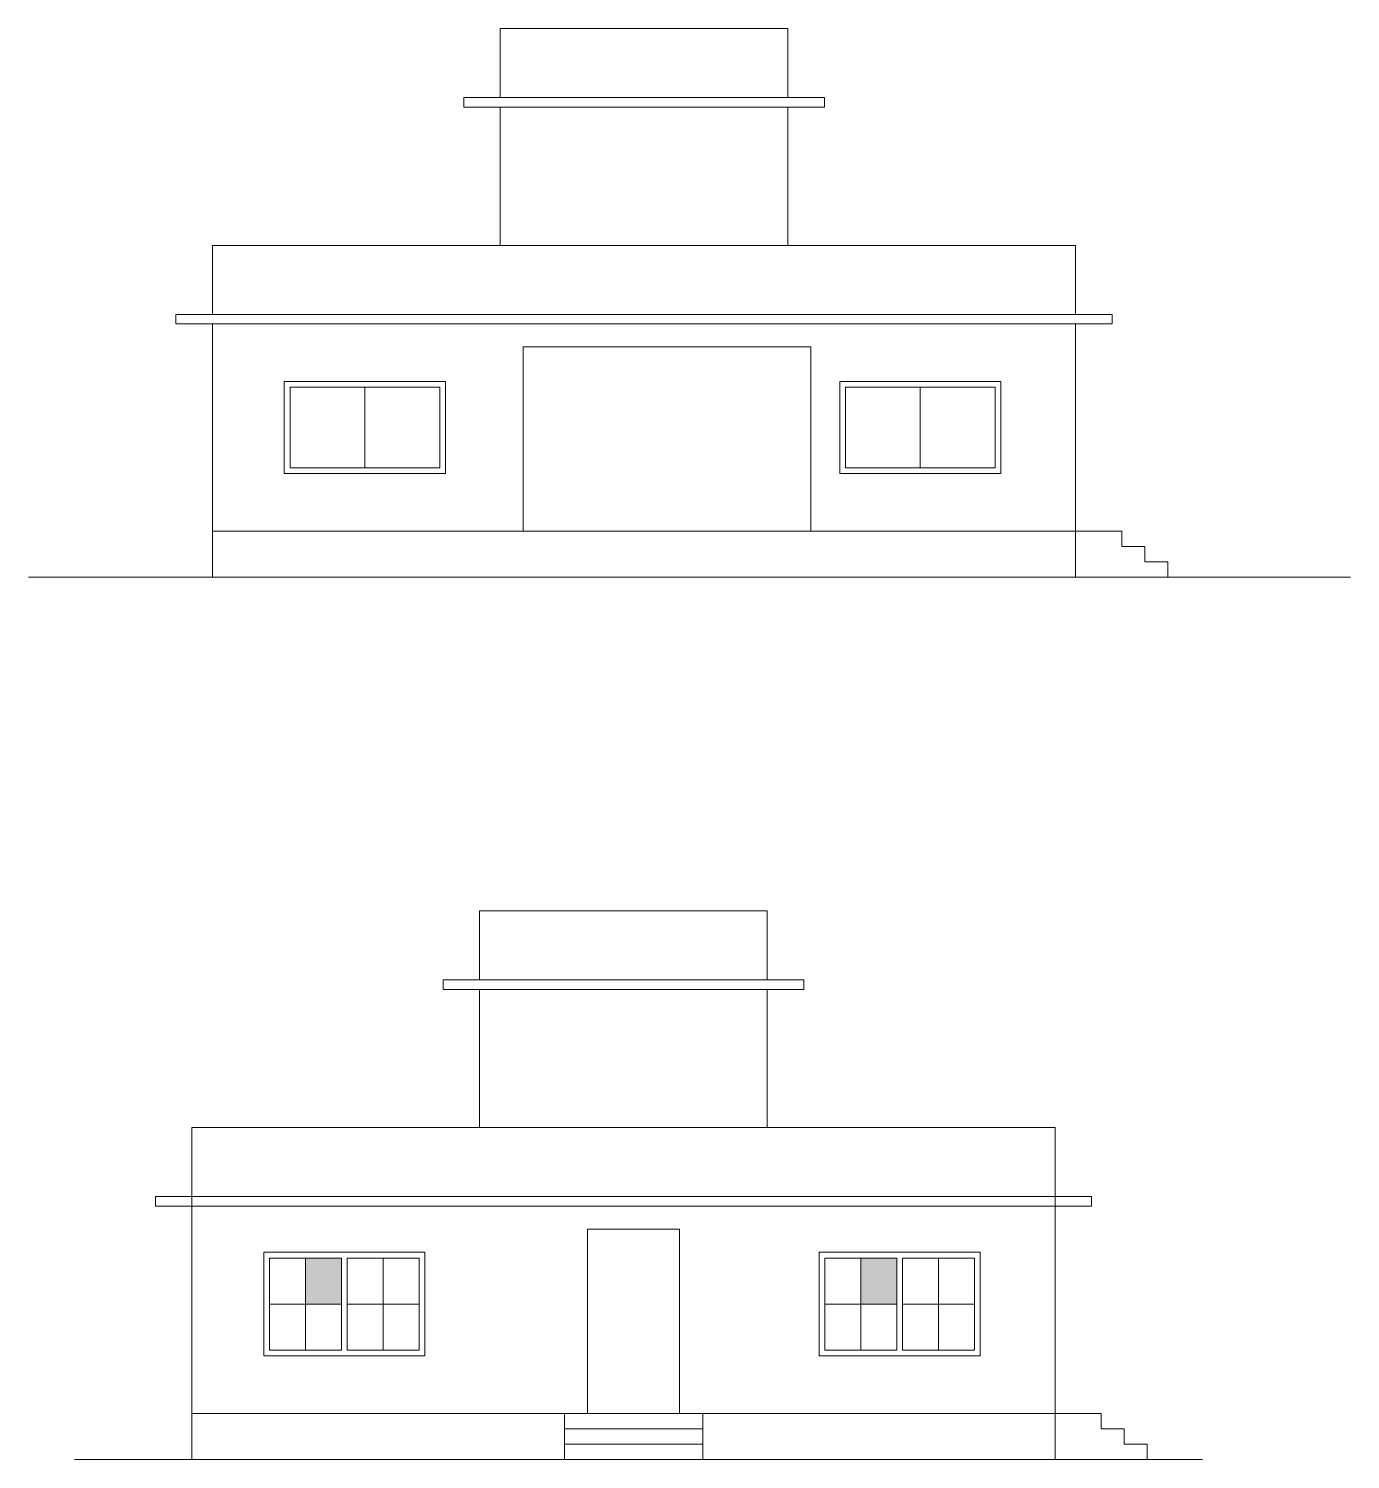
# Model space of a CAD drawing. Header units: inches. Extents: x 897 to 49934, y -34925 to -18564.
# Drawn here: x 24384 to 25072, y -31024 to -30278 of the extents above; entities that cross this region are included whole.
import ezdxf

# ---------------------------------------------------------------- set-up
doc = ezdxf.new("R2010")
doc.units = ezdxf.units.IN
doc.header["$LTSCALE"] = 35
doc.header["$MEASUREMENT"] = 0
for name, color, linetype, lineweight in [('HACTH', 8, 'Continuous', 13), ('SES-Elevation', 4, 'Continuous', 15), ('WINDOW FRAME', 3, 'Continuous', 15)]:
    doc.layers.add(name, color=color, linetype=linetype, lineweight=lineweight)

msp = doc.modelspace()

# ---------------------------------------------------------------- hatches: boundary and pattern name
at = {"layer": 'HACTH', "transparency": 33554483}
h = msp.add_hatch(color=256, dxfattribs=at)
h.dxf.hatch_style = 1
h.set_gradient(color1=(41, 49, 137), color2=(69, 84, 165), name='INVSPHERICAL')
h.paths.add_polyline_path([(24546.57, -30918.5), (24527.82, -30918.5), (24527.82, -30942.5), (24546.57, -30942.5)])
h = msp.add_hatch(color=256, dxfattribs=at)
h.dxf.hatch_style = 1
h.set_gradient(color1=(41, 49, 137), color2=(69, 84, 165), name='INVSPHERICAL')
h.paths.add_polyline_path([(24836.07, -30918.5), (24817.32, -30918.5), (24817.32, -30942.5), (24836.07, -30942.5)])

# ---------------------------------------------------------------- linework, layer by layer
at = {"layer": 'SES-Elevation'}
for p, q in [((24629.29, -30277.5), (24629.29, -30313.5)), ((24629.29, -30277.5), (24779.29, -30277.5)), ((24779.29, -30277.5), (24779.29, -30313.5)), ((24610.29, -30313.5), (24610.29, -30318.5)), ((24610.29, -30313.5), (24798.29, -30313.5)), ((24798.29, -30318.5), (24798.29, -30313.5)), ((24610.29, -30318.5), (24798.29, -30318.5)), ((24629.29, -30318.5), (24629.29, -30390.5)), ((24779.29, -30318.5), (24779.29, -30390.5)), ((24479.29, -30390.5), (24479.29, -30426.5)), ((24479.29, -30390.5), (24929.29, -30390.5)), ((24929.29, -30390.5), (24929.29, -30426.5)), ((24460.29, -30426.5), (24948.29, -30426.5)), ((24460.29, -30426.5), (24460.29, -30431.5)), ((24948.29, -30426.5), (24948.29, -30431.5)), ((24460.29, -30431.5), (24948.29, -30431.5)), ((24479.29, -30431.5), (24479.29, -30563.5)), ((24929.29, -30431.5), (24929.29, -30563.5)), ((24641.29, -30443.5), (24641.29, -30539.5)), ((24641.29, -30443.5), (24791.29, -30443.5)), ((24791.29, -30443.5), (24791.29, -30539.5)), ((24516.79, -30461.5), (24516.79, -30509.5)), ((24516.79, -30461.5), (24600.79, -30461.5)), ((24519.79, -30464.5), (24597.79, -30464.5)), ((24519.79, -30464.5), (24519.79, -30506.5)), ((24558.79, -30464.5), (24558.79, -30506.5)), ((24597.79, -30506.5), (24597.79, -30464.5)), ((24600.79, -30509.5), (24600.79, -30461.5)), ((24806.29, -30461.5), (24890.29, -30461.5)), ((24806.29, -30461.5), (24806.29, -30509.5)), ((24809.29, -30464.5), (24887.29, -30464.5)), ((24809.29, -30464.5), (24809.29, -30506.5)), ((24848.29, -30464.5), (24848.29, -30506.5)), ((24887.29, -30506.5), (24887.29, -30464.5)), ((24890.29, -30509.5), (24890.29, -30461.5)), ((24516.79, -30509.5), (24600.79, -30509.5)), ((24519.79, -30506.5), (24597.79, -30506.5)), ((24806.29, -30509.5), (24890.29, -30509.5)), ((24809.29, -30506.5), (24887.29, -30506.5)), ((24479.29, -30539.5), (24953.29, -30539.5)), ((24383.5, -30563.5), (25072.5, -30563.5)), ((24618.57, -30737.5), (24768.57, -30737.5)), ((24599.57, -30773.5), (24599.57, -30778.5)), ((24599.57, -30773.5), (24787.57, -30773.5)), ((24599.57, -30778.5), (24787.57, -30778.5)), ((24618.57, -30778.5), (24618.57, -30850.5)), ((24468.57, -30850.5), (24468.57, -31023.5)), ((24468.57, -30850.5), (24918.57, -30850.5)), ((24918.57, -30850.5), (24918.57, -31023.5)), ((24449.57, -30886.5), (24937.57, -30886.5)), ((24449.57, -30891.5), (24449.57, -30886.5)), ((24449.57, -30891.5), (24937.57, -30891.5)), ((24937.57, -30886.5), (24937.57, -30891.5)), ((24674.87, -30903.5), (24674.87, -30999.5)), ((24674.87, -30903.5), (24722.87, -30903.5)), ((24722.87, -30903.5), (24722.87, -30999.5)), ((24795.57, -30915.5), (24795.57, -30969.5)), ((24795.57, -30915.5), (24879.57, -30915.5)), ((24795.57, -30969.5), (24879.57, -30969.5)), ((24468.57, -30999.5), (24942.57, -30999.5)), ((24662.87, -31007.5), (24734.87, -31007.5)), ((24662.87, -31015.5), (24734.87, -31015.5)), ((24407.5, -31023.5), (24995.5, -31023.5))]:
    msp.add_line(p, q, dxfattribs=at)
for points in [[(24977.29, -30563.5), (24977.29, -30555.5), (24965.29, -30555.5), (24965.29, -30547.5), (24953.29, -30547.5), (24953.29, -30539.5), (24939, -30539.5)], [(24618.57, -30773.5), (24618.57, -30737.5)], [(24768.57, -30773.5), (24768.57, -30737.5)], [(24768.57, -30778.5), (24768.57, -30850.5)], [(24787.57, -30778.5), (24787.57, -30773.5)], [(24662.87, -30999.5), (24662.87, -31023.5)], [(24734.87, -30999.5), (24734.87, -31023.5)], [(24966.57, -31023.5), (24966.57, -31015.5), (24954.57, -31015.5), (24954.57, -31007.5), (24942.57, -31007.5), (24942.57, -30999.5), (24918.57, -30999.5)]]:
    msp.add_lwpolyline(points, dxfattribs=at)
at = {"layer": 'WINDOW FRAME'}
for p, q in [((24506.07, -30915.5), (24506.07, -30969.5)), ((24506.07, -30915.5), (24590.07, -30915.5)), ((24509.07, -30918.5), (24546.57, -30918.5)), ((24509.07, -30918.5), (24509.07, -30966.5)), ((24546.57, -30918.5), (24546.57, -30966.5)), ((24549.57, -30918.5), (24549.57, -30966.5)), ((24549.57, -30918.5), (24587.07, -30918.5)), ((24587.07, -30918.5), (24587.07, -30966.5)), ((24590.07, -30915.5), (24590.07, -30969.5)), ((24798.57, -30918.5), (24836.07, -30918.5)), ((24798.57, -30918.5), (24798.57, -30966.5)), ((24836.07, -30918.5), (24836.07, -30966.5)), ((24839.07, -30918.5), (24876.57, -30918.5)), ((24839.07, -30918.5), (24839.07, -30966.5)), ((24876.57, -30918.5), (24876.57, -30966.5)), ((24879.57, -30915.5), (24879.57, -30969.5)), ((24506.07, -30969.5), (24590.07, -30969.5)), ((24509.07, -30966.5), (24546.57, -30966.5)), ((24549.57, -30966.5), (24587.07, -30966.5)), ((24798.57, -30966.5), (24836.07, -30966.5)), ((24839.07, -30966.5), (24876.57, -30966.5))]:
    msp.add_line(p, q, dxfattribs=at)
for points in [[(24527.82, -30918.5), (24527.82, -30966.5)], [(24568.32, -30918.5), (24568.32, -30966.5)], [(24817.32, -30918.5), (24817.32, -30966.5)], [(24857.82, -30918.5), (24857.82, -30966.5)], [(24546.57, -30942.5), (24509.07, -30942.5)], [(24587.07, -30942.5), (24549.57, -30942.5)], [(24836.07, -30942.5), (24798.57, -30942.5)], [(24876.57, -30942.5), (24839.07, -30942.5)]]:
    msp.add_lwpolyline(points, dxfattribs=at)

doc.saveas('drawing.dxf')
